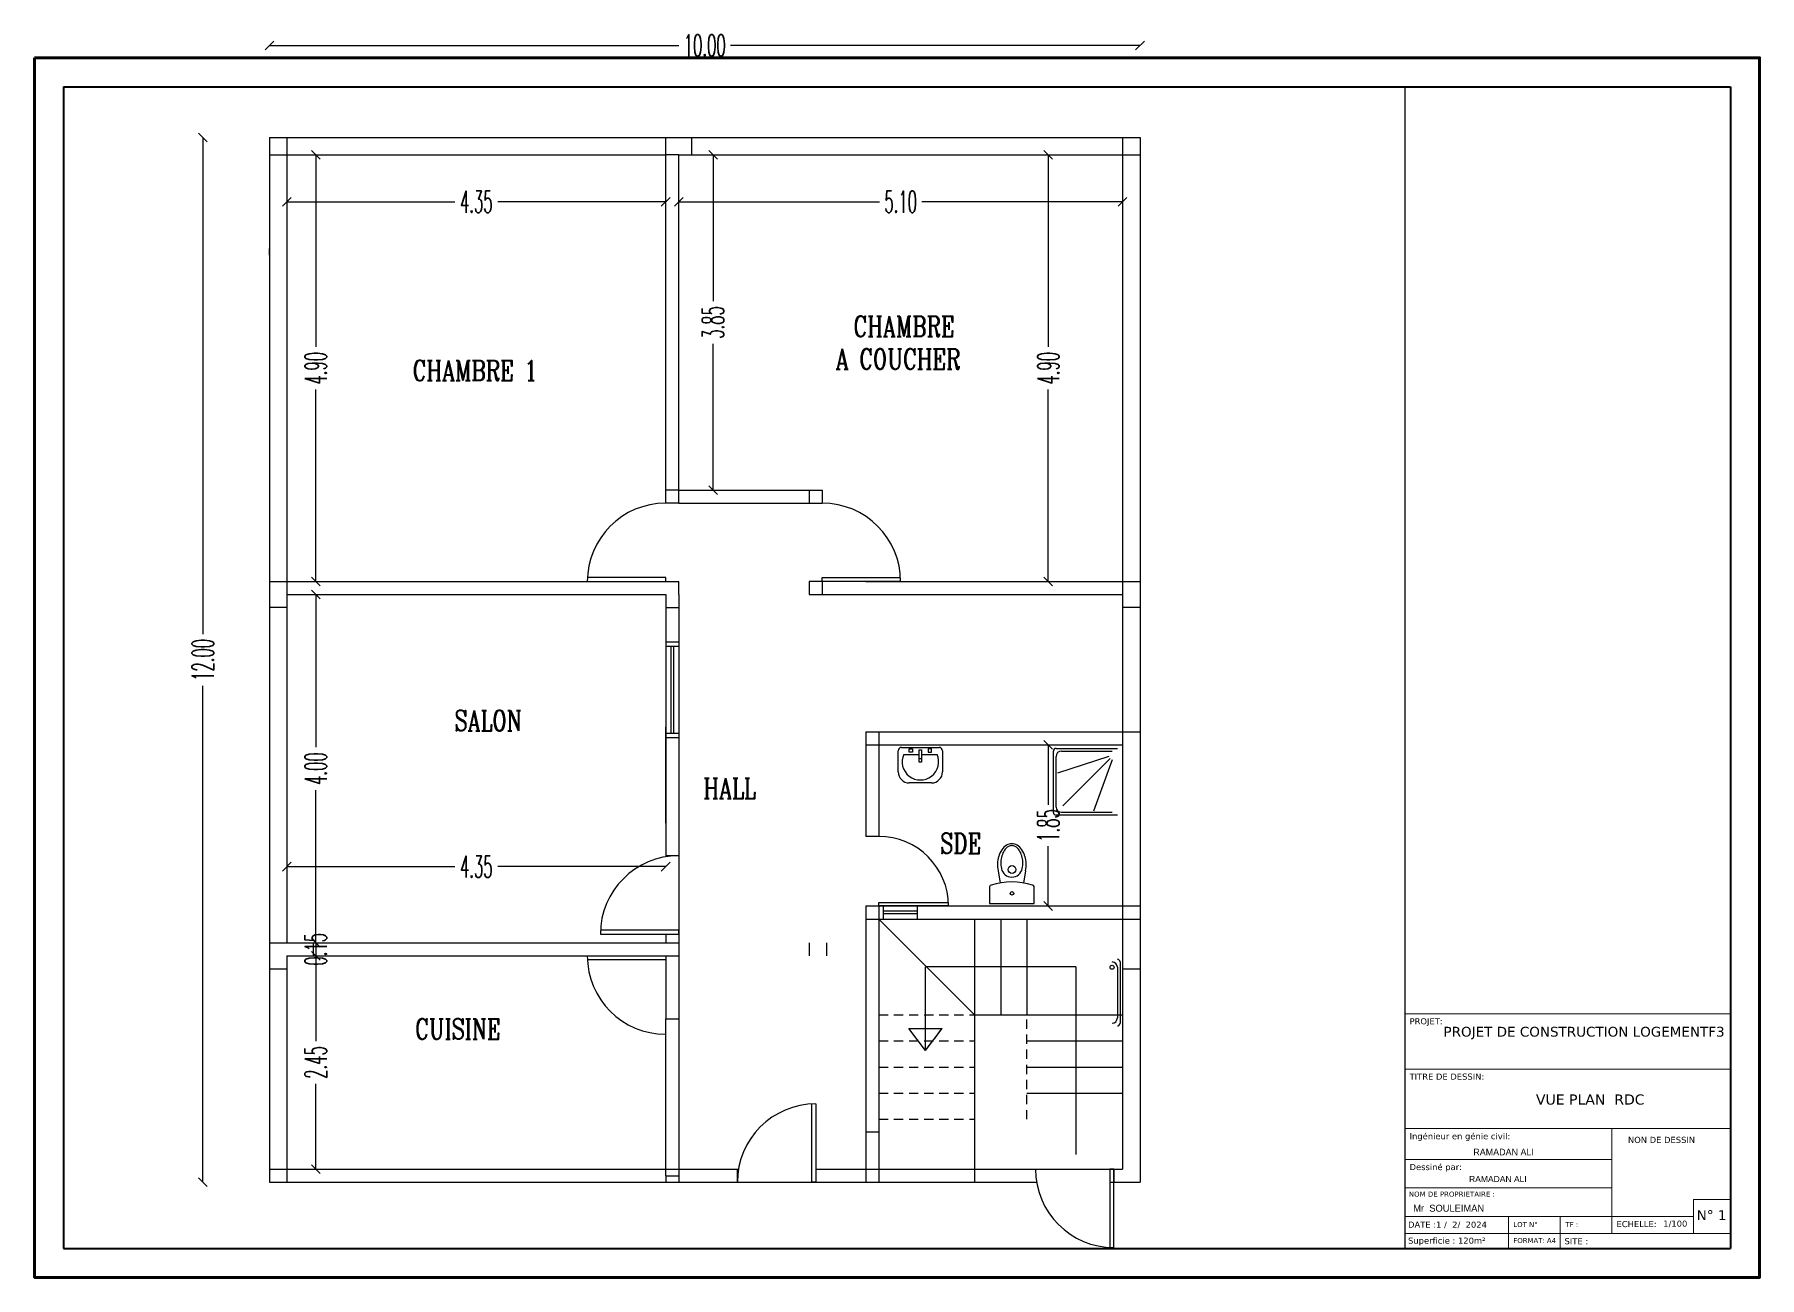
# Model space of a CAD drawing. Extents: x -110 to 3211, y -163 to 893.
# Drawn here: x 51.15 to 80.85, y 25.41 to 46.81 of the extents above; entities that cross this region are included whole.
import ezdxf

# ---------------------------------------------------------------- set-up
doc = ezdxf.new("R2010")
doc.units = 0
doc.header["$LTSCALE"] = 0.8
doc.header["$MEASUREMENT"] = 0
doc.linetypes.add('DASHED', pattern=[0.75, 0.5, -0.25])
doc.layers.get('0').update_dxf_attribs({"color": 5, "linetype": 'CONTINUOUS'})
for name, color, linetype in [('COMBLDG', 7, 'CONTINUOUS'), ('DOOR', 3, 'CONTINUOUS'), ('PIPE', 50, 'CONTINUOUS'), ('STR', 5, 'CONTINUOUS'), ('TEXT', 200, 'CONTINUOUS'), ('WALL', 6, 'CONTINUOUS'), ('WIN-PLN', 5, 'CONTINUOUS')]:
    doc.layers.add(name, color=color, linetype=linetype)
doc.styles.add('AYMOONY', font='romant.shx', dxfattribs={"width": 0.5})
doc.styles.add('ROMANT', font='ROMANC.SHX', dxfattribs={"width": 0.75})

msp = doc.modelspace()

# ---------------------------------------------------------------- texts
at = {"layer": 'COMBLDG', "color": 7, "lineweight": 9, "attachment_point": 1}
for s, insert, char_height, width in [('{\\fVerdana|b0|i0|c0|p34;\\C55;PROJET:}', (74.826, 29.871, -0.147), 0.10489, 11.75043), ('\\pi0.73509;{\\fVerdana|b0|i0|c0|p34;PROJET DE CONSTRUCTION LOGEMENTF3}', (74.675, 29.723, 0.603), 0.16932, 6.38547), ('{\\fVerdana|b0|i0|c0|p34;\\C55;TITRE DE DESSIN:}', (74.826, 28.918, -0.147), 0.10489, 11.75043), ('{\\fVerdana|b0|i0|c0|p34;VUE PLAN  RDC }', (77.002, 28.559, -0.663), 0.17573, 5.65342), ('{\\fVerdana|b0|i0|c0|p34;\\C55;Ingénieur en génie civil:}', (74.826, 27.892, -0.147), 0.10489, 11.75043), ('{\\fArial|b0|i0|c0|p34; \\fColonna MT|b0|i0|c0|p82; RAMADAN ALI}', (75.836, 27.624), 0.11509, 12.89307), ('{\\fVerdana|b0|i0|c0|p34;NON DE DESSIN}', (78.586, 27.829, -0.478), 0.10489, 11.75043), ('{\\fVerdana|b0|i0|c0|p34;\\C55;Dessiné par:}', (74.826, 27.361, -0.323), 0.10489, 11.75043), ('{\\fArial|b0|i0|c0|p34;RAMADAN ALI}', (75.85, 27.155), 0.10489, 11.75043), ('{\\fVerdana|b0|i0|c0|p34;\\C55;NOM DE PROPRIETAIRE :}', (74.814, 26.886, -0.094), 0.08772, 9.82617), ('{\\fArial|b0|i0|c0|p34; \\fColonna MT|b0|i0|c0|p82; \\H1.143x;Mr  SOULEIMAN}', (74.81, 26.66, -0.176), 0.10489, 11.75043), ('{\\fVerdana|b0|i0|c0|p34;N° 1}', (79.769, 26.566, -0.12), 0.1704, 19.08879), ('{\\fVerdana|b0|i0|c0|p34;DATE :1 /  2/  2024}', (74.8, 26.369, -0.323), 0.10489, 11.75043), ('{\\fVerdana|b0|i0|c0|p34;LOT N° }', (76.613, 26.362, -0.228), 0.08651, 9.69138), ('{\\fVerdana|b0|i0|c0|p34;TF : }', (77.511, 26.362, -0.267), 0.08651, 9.69138), ('{\\fVerdana|b0|i0|c0|p34;ECHELLE:}', (78.389, 26.379, -0.668), 0.10489, 11.75043), ('{\\fVerdana|b0|i0|c0|p34;1/100}', (79.194, 26.387, -0.565), 0.10489, 11.75043), ('{\\fVerdana|b0|i0|c0|p34;Superficie : 120m²}', (74.8, 26.094, -0.32), 0.10489, 11.75043), ('{\\fVerdana|b0|i0|c0|p34;FORMAT: A4}', (76.613, 26.087, -0.264), 0.08651, 9.69138), ('{\\fVerdana|b0|i0|c0|p34;SITE : }', (77.494, 26.084, -0.323), 0.10489, 11.75043)]:
    msp.add_mtext(s, dxfattribs=dict(at, insert=insert, char_height=char_height, width=width))
at = {"layer": 'PIPE', "color": 7, "ltscale": 0.8, "char_height": 0.3747, "attachment_point": 5, "style": 'AYMOONY'}
for s, insert in [('\\A1;10.00', (62.691, 46.619)), ('\\A1;4.35', (58.757, 43.926)), ('\\A1;5.10', (66.064, 43.926)), ('\\A1;4.35', (58.757, 32.48))]:
    msp.add_mtext(s, dxfattribs=dict(at, insert=insert))
at = {"layer": 'PIPE', "color": 7, "ltscale": 0.8, "char_height": 0.3747, "attachment_point": 5, "rotation": 90, "style": 'AYMOONY'}
for s, insert in [('\\A1;3.85', (62.834, 41.848)), ('\\A1;4.90', (55.994, 41.061)), ('\\A1;4.90', (68.606, 41.061)), ('\\A1;12.00', (54.05, 36.04)), ('\\A1;4.00', (55.994, 34.167)), ('\\A1;1.85', (68.606, 33.189)), ('\\A1;0.15', (55.994, 31.057)), ('\\A1;2.45', (55.994, 29.108))]:
    msp.add_mtext(s, dxfattribs=dict(at, insert=insert))
at = {"layer": 'TEXT', "color": 7, "ltscale": 61, "style": 'ROMANT', "width": 0.75}
for s, p in [('CHAMBRE', (65.25, 41.605)), ('A COUCHER', (64.945, 41.044)), ('CHAMBRE 1', (57.66, 40.847)), ('SALON', (58.381, 34.821)), ('HALL', (62.665, 33.655)), ('SDE', (66.743, 32.709)), ('CUISINE', (57.703, 29.511))]:
    msp.add_text(s, height=0.3498, dxfattribs=at).set_placement(p)

# ---------------------------------------------------------------- blocks, each defined once
blk = doc.blocks.new('_OBLIQUE')
at = {"color": 0, "linetype": 'ByBlock'}
blk.add_line((-0.5, -0.5), (0.5, 0.5), dxfattribs=at)

# ---------------------------------------------------------------- linework, layer by layer
at = {"color": 5, "lineweight": 40}
for p, q in [((51.651, 45.907), (51.651, 25.907)), ((51.651, 45.907), (80.351, 45.907)), ((80.351, 45.907), (80.351, 25.907)), ((51.651, 25.907), (80.351, 25.907))]:
    msp.add_line(p, q, dxfattribs=at)
for p, q in [((66.021, 34.113), (66.021, 34.476)), ((66.078, 34.534), (66.728, 34.534)), ((66.212, 34.451), (66.212, 34.509)), ((66.212, 34.509), (66.269, 34.509)), ((66.269, 34.509), (66.269, 34.451)), ((66.384, 34.49), (66.422, 34.49)), ((66.384, 34.279), (66.384, 34.49)), ((66.422, 34.49), (66.422, 34.279)), ((66.594, 34.509), (66.537, 34.509)), ((66.537, 34.509), (66.537, 34.451)), ((66.594, 34.451), (66.594, 34.509)), ((66.785, 34.476), (66.785, 34.113)), ((68.694, 33.415), (68.694, 34.47)), ((68.74, 34.516), (69.795, 34.516)), ((68.832, 34.47), (69.703, 34.47)), ((66.117, 34.413), (66.384, 34.413)), ((66.269, 34.451), (66.212, 34.451)), ((66.422, 34.337), (66.384, 34.337)), ((66.422, 34.279), (66.384, 34.279)), ((66.422, 34.413), (66.69, 34.413)), ((66.537, 34.451), (66.594, 34.451)), ((68.74, 33.507), (68.74, 34.378)), ((69.646, 34.378), (68.763, 34.091)), ((69.669, 34.344), (68.855, 33.53)), ((69.703, 34.321), (69.382, 33.438)), ((66.594, 33.922), (66.212, 33.922)), ((69.795, 33.369), (68.74, 33.369)), ((69.703, 33.415), (68.832, 33.415)), ((67.741, 32.41), (67.778, 32.198)), ((68.215, 32.41), (68.179, 32.198)), ((67.596, 32.135), (67.596, 31.848)), ((68.36, 31.848), (68.36, 32.136)), ((67.596, 31.848), (68.36, 31.848)), ((69.795, 30.747), (69.795, 29.876)), ((69.841, 30.839), (69.841, 29.784))]:
    msp.add_line(p, q)
at = {"color": 5, "lineweight": 100}
msp.add_lwpolyline([(51.151, 46.407), (80.851, 46.407), (80.851, 25.407), (51.151, 25.407)], close=True, dxfattribs=at)
for centre, radius in [((67.981, 32.43), 0.0674), ((67.981, 32.02), 0.03), ((69.703, 30.747), 0.0344)]:
    msp.add_circle(centre, radius)
for centre, radius, start, end in [((66.078, 34.476), 0.0573, 90, 180), ((66.728, 34.476), 0.0573, 0, 90), ((68.74, 34.47), 0.0459, 90, 180), ((68.832, 34.378), 0.0917, 90, 180), ((66.403, 34.286), 0.314, 156.067, 23.933), ((66.212, 34.113), 0.191, 180, 270), ((66.594, 34.113), 0.191, 270, 0), ((68.74, 33.415), 0.0459, 180, 270), ((68.832, 33.507), 0.0917, 180, 270), ((68.121, 32.552), 0.384, 145.6833, 164.214), ((68.033, 32.612), 0.278, 121.251, 145.6833), ((68.121, 32.578), 0.326, 145.6833, 164.214), ((68.033, 32.638), 0.22, 121.251, 145.6833), ((67.978, 32.703), 0.172, 90.0033, 121.251), ((67.978, 32.729), 0.113, 90.0033, 121.251), ((67.978, 32.703), 0.172, 58.7557, 90.0033), ((67.978, 32.729), 0.113, 58.7557, 90.0033), ((67.923, 32.638), 0.22, 34.3234, 58.7557), ((67.923, 32.612), 0.278, 34.3234, 58.7557), ((67.835, 32.578), 0.326, 15.7926, 34.3234), ((67.835, 32.552), 0.384, 15.7926, 34.3234), ((68.259, 32.513), 0.528, 164.214, 191.2459), ((68.259, 32.539), 0.47, 164.214, 191.2459), ((67.978, 32.483), 0.183, 191.2459, 348.7608), ((67.697, 32.539), 0.47, 348.7608, 15.7926), ((67.697, 32.513), 0.528, 348.7608, 15.7926), ((67.624, 32.135), 0.0277, 90.0033, 180.0033), ((67.978, 31.034), 1.183, 72.57, 107.4367), ((68.333, 32.136), 0.0277, 0.0033, 90.0033), ((69.703, 30.747), 0.0917, 0, 90), ((69.795, 30.839), 0.0459, 0, 90), ((69.703, 29.876), 0.0917, 270, 0), ((69.795, 29.784), 0.0459, 270, 0)]:
    msp.add_arc(centre, radius, start, end)
at = {"layer": 'COMBLDG', "color": 7, "lineweight": 30}
msp.add_line((74.752, 25.907), (74.752, 45.907), dxfattribs=at)
at = {"layer": 'COMBLDG', "color": 7, "lineweight": 9}
for p, q in [((74.752, 29.949, 0.176), (80.351, 29.949, -0.565)), ((74.752, 28.996, 0.176), (80.351, 28.996, -0.565)), ((74.752, 27.97, 0.176), (80.351, 27.97, -0.565)), ((78.309, 27.97, -0.295), (78.309, 26.162, -0.532)), ((74.752, 27.439, 0), (78.309, 27.439, -0.47)), ((74.752, 26.951, 0.176), (78.309, 26.951, -0.295)), ((79.712, 26.75, -1.065), (80.351, 26.75, -1.13)), ((79.712, 26.75, 0), (79.712, 26.162, 0)), ((74.752, 26.456), (79.712, 26.456, -0.5)), ((76.53, 26.456, 0.039), (76.53, 25.907, -0.033)), ((77.419, 25.907, 0), (77.419, 26.456, 0)), ((74.752, 26.162, 0), (80.351, 26.162))]:
    msp.add_line(p, q, dxfattribs=at)
at = {"layer": 'DOOR', "color": 3}
for p, q in [((62.018, 37.457), (60.671, 37.457)), ((62.018, 37.389), (62.018, 37.457)), ((64.714, 37.389), (64.714, 37.457)), ((64.714, 37.457), (66.061, 37.457)), ((60.669, 37.389), (62.018, 37.389)), ((66.063, 37.389), (64.714, 37.389)), ((65.688, 31.803), (65.688, 31.863)), ((65.688, 31.863), (66.886, 31.863)), ((66.888, 31.803), (65.688, 31.803)), ((60.894, 31.319), (62.243, 31.319)), ((62.243, 31.386), (60.896, 31.386)), ((62.243, 31.319), (62.243, 31.386)), ((60.669, 30.944), (62.018, 30.944)), ((62.018, 30.944), (62.018, 30.877)), ((62.018, 30.877), (60.671, 30.877)), ((64.533, 27.047), (64.533, 28.395)), ((64.601, 28.396), (64.601, 27.047)), ((64.601, 27.047), (64.533, 27.047)), ((69.735, 27.272), (69.668, 27.272)), ((69.668, 27.272), (69.668, 25.925)), ((69.735, 25.923), (69.735, 27.272))]:
    msp.add_line(p, q, dxfattribs=at)
for centre, radius, start, end in [((62.018, 37.389), 1.349, 90, 180), ((64.714, 37.389), 1.349, 0, 90), ((65.688, 31.803), 1.199, 0, 90), ((62.243, 31.319), 1.349, 90, 180), ((62.018, 30.944), 1.349, 180, 270), ((64.601, 27.047), 1.349, 90, 180), ((69.735, 27.272), 1.349, 180, 270)]:
    msp.add_arc(centre, radius, start, end, dxfattribs=at)
at = {"layer": 'PIPE', "color": 7, "ltscale": 0.8}
for p, q in [((55.197, 46.619), (62.246, 46.619)), ((70.185, 46.619), (63.136, 46.619)), ((54.05, 45.033), (54.05, 36.485)), ((55.994, 44.733), (55.994, 41.431)), ((62.834, 44.733), (62.834, 42.213)), ((68.606, 44.733), (68.606, 41.431)), ((55.496, 43.926), (58.388, 43.926)), ((62.018, 43.926), (59.127, 43.926)), ((62.243, 43.926), (65.699, 43.926)), ((69.885, 43.926), (66.429, 43.926)), ((62.834, 38.963), (62.834, 41.483)), ((55.994, 37.389), (55.994, 40.692)), ((68.606, 37.389), (68.606, 40.692)), ((55.994, 37.164), (55.994, 34.536)), ((54.05, 27.047), (54.05, 35.595)), ((68.606, 34.575), (68.606, 33.545)), ((55.994, 31.169), (55.994, 33.797)), ((68.606, 31.803), (68.606, 32.833)), ((55.496, 32.48), (58.388, 32.48)), ((62.018, 32.48), (59.127, 32.48)), ((55.994, 31.169), (55.994, 31.319)), ((55.994, 31.169), (55.994, 30.944)), ((55.994, 30.944), (55.994, 30.794)), ((55.994, 30.944), (55.994, 29.473)), ((69.081, 30.753), (66.492, 30.753)), ((66.492, 29.317), (66.492, 30.753)), ((66.492, 29.317), (66.205, 29.694)), ((55.994, 27.272), (55.994, 28.743))]:
    msp.add_line(p, q, dxfattribs=at)
at = {"layer": 'PIPE', "ltscale": 0.8}
for p, q in [((62.243, 36.346), (62.018, 36.346)), ((62.243, 32.668), (62.018, 32.668)), ((69.081, 30.753), (69.081, 27.525)), ((66.205, 29.694), (66.78, 29.694)), ((66.492, 29.317), (66.78, 29.694)), ((64.601, 27.775), (64.601, 27.047)), ((63.252, 27.047), (63.252, 27.272)), ((68.386, 27.272), (68.386, 27.272))]:
    msp.add_line(p, q, dxfattribs=at)
at = {"layer": 'STR', "color": 252}
for p, q in [((65.688, 31.578), (67.337, 29.929)), ((67.337, 31.578), (67.337, 28.13)), ((67.787, 31.578), (67.787, 29.929)), ((68.236, 31.578), (68.236, 29.929)), ((67.337, 29.929), (69.885, 29.929)), ((68.236, 29.479), (69.885, 29.479)), ((68.236, 29.03), (69.885, 29.03)), ((68.236, 28.58), (69.885, 28.58)), ((67.337, 28.13), (67.337, 27.047))]:
    msp.add_line(p, q, dxfattribs=at)
at = {"layer": 'STR', "color": 252, "linetype": 'DASHED', "ltscale": 0.4}
for p, q in [((65.688, 29.929), (67.337, 29.929)), ((68.236, 28.13), (68.236, 29.929)), ((65.688, 29.479), (67.337, 29.479)), ((66.492, 29.317), (66.78, 29.694)), ((65.688, 29.03), (67.337, 29.03)), ((65.688, 28.58), (67.337, 28.58)), ((65.688, 28.13), (67.337, 28.13))]:
    msp.add_line(p, q, dxfattribs=at)
at = {"layer": 'WALL'}
for p, q in [((55.197, 45.033), (55.197, 27.047)), ((55.197, 45.033), (70.185, 45.033)), ((55.197, 45.033), (55.197, 27.047)), ((55.496, 45.033), (55.496, 31.169)), ((62.018, 44.733), (62.018, 45.033)), ((62.468, 44.733), (62.468, 45.033)), ((69.885, 45.033), (69.885, 29.52)), ((70.185, 45.033), (70.185, 29.52)), ((55.197, 44.733), (62.018, 44.733)), ((62.018, 39.188), (62.018, 44.733)), ((62.243, 44.733), (62.018, 44.733)), ((62.243, 43.235), (62.243, 44.733)), ((62.243, 44.733), (70.185, 44.733)), ((55.197, 43.235), (55.197, 43.122)), ((55.197, 43.235), (55.197, 43.122)), ((55.197, 43.01), (55.197, 43.122)), ((55.197, 43.01), (55.197, 43.122)), ((62.243, 39.188), (62.243, 43.234)), ((62.018, 38.738), (62.018, 39.188)), ((62.243, 38.963), (62.018, 38.963)), ((62.243, 38.738), (62.243, 39.188)), ((62.243, 38.963), (64.714, 38.963)), ((64.489, 38.963), (64.489, 38.738)), ((64.714, 38.963), (64.714, 38.738)), ((62.243, 38.738), (62.018, 38.738)), ((62.243, 38.738), (64.714, 38.738)), ((55.197, 37.389), (62.018, 37.389)), ((55.496, 37.164), (62.018, 37.164)), ((62.018, 37.389), (62.243, 37.389)), ((62.018, 37.164), (62.018, 36.94)), ((62.018, 37.164), (62.018, 36.94)), ((62.243, 37.164), (62.243, 37.389)), ((62.243, 37.164), (62.243, 36.94)), ((65.464, 37.389), (64.489, 37.389)), ((64.489, 37.389), (64.489, 37.164)), ((64.489, 37.164), (69.885, 37.164)), ((64.714, 37.389), (64.714, 37.164)), ((65.464, 37.389), (70.185, 37.389)), ((55.496, 36.94), (55.197, 36.94)), ((62.018, 36.94), (62.243, 36.94)), ((62.018, 36.94), (62.018, 32.649)), ((62.243, 36.94), (62.243, 30.944)), ((70.185, 36.94), (69.885, 36.94)), ((62.243, 36.346), (62.018, 36.346)), ((65.464, 34.8), (70.185, 34.8)), ((65.464, 34.8), (65.464, 33.002)), ((65.688, 34.8), (65.688, 33.002)), ((62.243, 34.698), (62.018, 34.698)), ((65.464, 34.575), (69.885, 34.575)), ((65.688, 33.002), (65.464, 33.002)), ((65.464, 31.803), (70.185, 31.803)), ((65.464, 31.803), (65.464, 27.047)), ((65.688, 31.803), (65.688, 27.047)), ((65.464, 31.578), (70.185, 31.578)), ((62.018, 31.319), (62.243, 31.319)), ((62.018, 31.319), (62.018, 31.169)), ((55.197, 31.169), (62.243, 31.169)), ((55.197, 31.169), (55.496, 31.169)), ((55.496, 30.944), (55.496, 27.047)), ((55.496, 30.944), (62.243, 30.944)), ((55.946, 31.169), (55.946, 30.944)), ((62.018, 30.944), (62.018, 29.858)), ((62.243, 30.944), (62.243, 29.858)), ((64.489, 31.169), (64.489, 30.944)), ((64.789, 31.169), (64.789, 30.944)), ((55.197, 30.719), (55.496, 30.719)), ((69.885, 30.719), (70.185, 30.719)), ((62.018, 29.858), (62.243, 29.858)), ((62.018, 27.16), (62.018, 29.858)), ((62.243, 29.858), (62.243, 27.16)), ((69.885, 29.52), (69.885, 27.272)), ((70.185, 29.52), (70.185, 27.047)), ((65.464, 27.913), (65.688, 27.913)), ((55.197, 27.272), (63.271, 27.272)), ((55.197, 27.047), (68.405, 27.047)), ((55.197, 27.047), (62.243, 27.047)), ((62.018, 27.16), (62.018, 27.047)), ((62.018, 27.16), (62.243, 27.16)), ((62.243, 27.16), (62.243, 27.047)), ((64.601, 27.272), (69.885, 27.272)), ((69.668, 27.047), (70.185, 27.047)), ((69.735, 27.272), (69.735, 27.047))]:
    msp.add_line(p, q, dxfattribs=at)
at = {"layer": 'WIN-PLN', "ltscale": 0.8}
for p, q in [((62.243, 36.272), (62.018, 36.272)), ((62.108, 36.272), (62.108, 34.773)), ((62.153, 36.272), (62.153, 34.773)), ((62.018, 33.23), (62.018, 34.879)), ((62.243, 34.773), (62.018, 34.773)), ((62.243, 34.879), (62.243, 33.23)), ((65.763, 31.803), (65.763, 31.578)), ((66.351, 31.803), (66.351, 31.578)), ((66.351, 31.713), (65.763, 31.713)), ((66.351, 31.668), (65.763, 31.668))]:
    msp.add_line(p, q, dxfattribs=at)

# ---------------------------------------------------------------- block references
at = {"layer": 'PIPE', "color": 7, "ltscale": 0.8, "xscale": 0.1498820333691455, "yscale": 0.1498820333691455, "zscale": 0.1498820333691455}
for p, rotation in [((55.197, 46.619), 180), ((54.05, 45.033), 90), ((55.994, 44.733), 90), ((62.834, 44.733), 90), ((68.606, 44.733), 90), ((55.496, 43.926), 180), ((62.243, 43.926), 180), ((62.834, 38.963), 270), ((55.994, 37.389), 270), ((68.606, 37.389), 270), ((55.994, 37.164), 90), ((68.606, 34.575), 90), ((55.496, 32.48), 180), ((68.606, 31.803), 270), ((55.994, 31.169), 270), ((55.994, 31.169), 270), ((55.994, 30.944), 90), ((55.994, 30.944), 90), ((55.994, 27.272), 270), ((54.05, 27.047), 270)]:
    msp.add_blockref('_OBLIQUE', p, dxfattribs=dict(at, rotation=rotation))
for p in [(70.185, 46.619), (62.018, 43.926), (69.885, 43.926), (62.018, 32.48)]:
    msp.add_blockref('_OBLIQUE', p, dxfattribs=at)

msp.set_redraw_order([(e.dxf.handle, doc.entitydb.next_handle()) for e in msp.query("TEXT MTEXT ATTDEF DIMENSION ARC_DIMENSION")])  # texts and dimensions are drawn at this point

doc.saveas('drawing.dxf')
